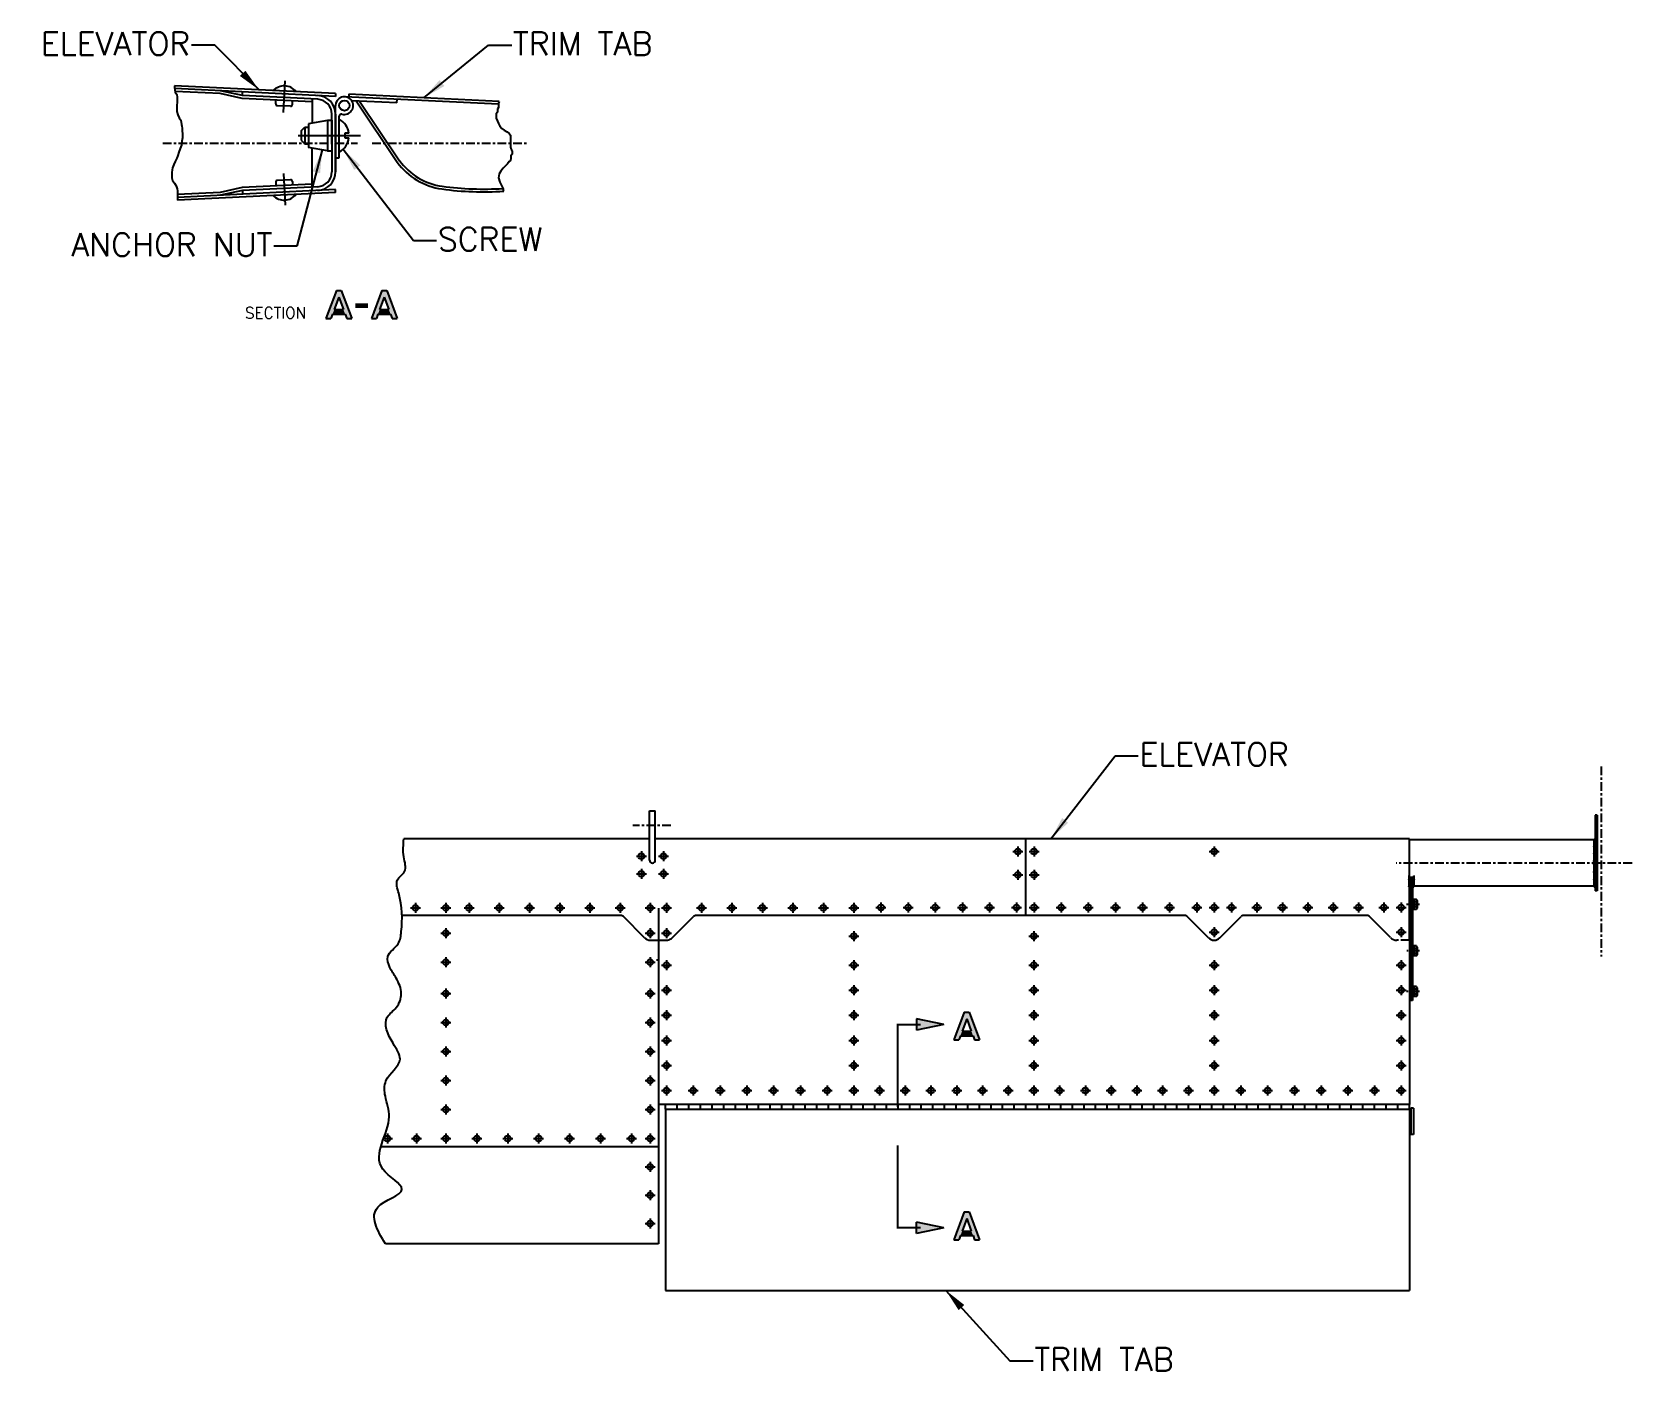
# Model space of a CAD drawing. Extents: x 0 to 139, y 0 to 59.
# Drawn here: x 69.7 to 138.5, y 1.8 to 59.4 of the extents above; entities that cross this region are included whole.
import ezdxf

# ---------------------------------------------------------------- set-up
doc = ezdxf.new("R2010")
doc.units = 0
doc.header["$LTSCALE"] = 0.3
doc.header["$MEASUREMENT"] = 0
doc.linetypes.add('CENTER', pattern=[2, 1.25, -0.25, 0.25, -0.25])
doc.layers.get('0').update_dxf_attribs({"linetype": 'CONTINUOUS'})
for name, color, linetype in [('1', 1, 'CONTINUOUS'), ('2', 6, 'CONTINUOUS'), ('NOTES', 2, 'CONTINUOUS')]:
    doc.layers.add(name, color=color, linetype=linetype)
doc.styles.add('ROMANS', font='ROMANS.shx')
doc.dimstyles.new('FRACTION', dxfattribs={"dimtxt": 0.125, "dimasz": 0.15, "dimexe": 0.12, "dimexo": 0.12, "dimgap": 0.05, "dimtad": 0, "dimtih": 1, "dimtoh": 1, "dimdec": 4, "dimzin": 4, "dimdsep": 46, "dimlunit": 5, "dimtxsty": 'ROMANS', "dimcen": 0.09, "dimclrd": 6, "dimclre": 6, "dimclrt": 256, "dimadec": 0, "dimazin": 0, "dimtfac": 0.72, "dimtdec": 4, "dimtofl": 0, "dimtmove": 0, "dimatfit": 3, "dimfxl": 1, "dimfrac": 2, "dimtolj": 1, "dimtzin": 4, "dimarcsym": 0})

msp = doc.modelspace()

# ---------------------------------------------------------------- texts
at = {"layer": '2', "color": 2, "style": 'ROMANS'}
msp.add_text('SECTION', height=0.48, dxfattribs=at).set_placement((78.864, 47.07))
at = {"layer": 'NOTES', "char_height": 1, "style": 'ROMANS'}
for s, insert, attachment_point in [('ELEVATOR', (76.512, 58.887), 6), ('TRIM TAB', (90.395, 58.887), 4), ('SCREW', (87.163, 50.476), 4), ('ANCHOR NUT', (80.054, 50.239), 6), ('ELEVATOR', (117.351, 28.32), 4), ('TRIM TAB', (112.829, 2.298), 4)]:
    msp.add_mtext(s, dxfattribs=dict(at, insert=insert, attachment_point=attachment_point))

# ---------------------------------------------------------------- linework, layer by layer
at = {"color": 3}
for p, q in [((81.284, 55.133), (81.444, 55.293)), ((81.284, 55.133), (81.284, 54.733)), ((81.444, 55.293), (81.604, 55.293)), ((81.444, 55.293), (81.444, 54.573)), ((82.416, 55.586), (81.604, 55.441)), ((81.604, 55.441), (81.604, 54.425)), ((82.416, 55.592), (82.604, 55.592)), ((82.416, 55.592), (82.416, 54.933)), ((82.604, 55.592), (82.604, 54.28)), ((81.284, 54.733), (81.444, 54.573)), ((81.444, 54.573), (81.604, 54.573)), ((82.416, 54.28), (81.604, 54.425)), ((82.416, 54.933), (82.416, 54.28)), ((82.416, 54.28), (82.604, 54.28))]:
    msp.add_line(p, q, dxfattribs=at)
at = {"color": 40}
msp.add_line((81.153, 54.933), (83.831, 54.933), dxfattribs=at)
at = {"color": 2}
for p, q in [((82.797, 48.268), (82.351, 47.068)), ((82.797, 48.268), (83.01, 48.268)), ((83.01, 48.268), (83.457, 47.068)), ((84.753, 48.268), (84.307, 47.068)), ((84.753, 48.268), (84.966, 48.268)), ((84.966, 48.268), (85.413, 47.068)), ((82.904, 47.981), (82.705, 47.448)), ((82.904, 47.981), (83.102, 47.448)), ((84.86, 47.981), (84.661, 47.448)), ((84.86, 47.981), (85.058, 47.448)), ((82.351, 47.068), (82.564, 47.068)), ((82.631, 47.248), (82.564, 47.068)), ((82.631, 47.248), (83.176, 47.248)), ((82.705, 47.448), (83.102, 47.448)), ((83.176, 47.248), (83.243, 47.068)), ((83.243, 47.068), (83.457, 47.068)), ((84.307, 47.068), (84.52, 47.068)), ((84.587, 47.248), (84.52, 47.068)), ((84.587, 47.248), (85.132, 47.248)), ((84.661, 47.448), (85.058, 47.448)), ((85.132, 47.248), (85.199, 47.068)), ((85.199, 47.068), (85.413, 47.068)), ((109.812, 17.237), (109.366, 16.037)), ((109.812, 17.237), (110.026, 17.237)), ((110.026, 17.237), (110.472, 16.037)), ((109.919, 16.95), (109.721, 16.417)), ((109.919, 16.95), (110.118, 16.417)), ((109.366, 16.037), (109.579, 16.037)), ((109.646, 16.217), (109.579, 16.037)), ((109.646, 16.217), (110.192, 16.217)), ((109.721, 16.417), (110.118, 16.417)), ((110.192, 16.217), (110.259, 16.037)), ((110.259, 16.037), (110.472, 16.037)), ((109.812, 8.639), (109.366, 7.439)), ((109.919, 8.352), (109.721, 7.819)), ((109.812, 8.639), (110.026, 8.639)), ((109.919, 8.352), (110.118, 7.819)), ((110.026, 8.639), (110.472, 7.439)), ((109.646, 7.619), (109.579, 7.439)), ((109.646, 7.619), (110.192, 7.619)), ((109.721, 7.819), (110.118, 7.819)), ((110.192, 7.619), (110.259, 7.439)), ((109.366, 7.439), (109.579, 7.439)), ((110.259, 7.439), (110.472, 7.439))]:
    msp.add_line(p, q, dxfattribs=at)
at = {"color": 2, "const_width": 0.2}
msp.add_lwpolyline([(83.621, 47.612), (84.153, 47.612)], dxfattribs=at)
at = {"color": 2}
for points in [[(82.351, 47.068), (82.797, 48.268), (82.564, 47.068), (83.01, 48.268)], [(82.904, 47.981), (83.243, 47.068), (83.01, 48.268), (83.457, 47.068)], [(84.307, 47.068), (84.753, 48.268), (84.52, 47.068), (84.966, 48.268)], [(84.86, 47.981), (85.199, 47.068), (84.966, 48.268), (85.413, 47.068)], [(82.631, 47.248), (83.176, 47.248), (82.705, 47.448), (83.102, 47.448)], [(84.587, 47.248), (85.132, 47.248), (84.661, 47.448), (85.058, 47.448)], [(109.366, 16.037), (109.812, 17.237), (109.579, 16.037), (110.026, 17.237)], [(109.919, 16.95), (110.259, 16.037), (110.026, 17.237), (110.472, 16.037)], [(109.646, 16.217), (110.192, 16.217), (109.721, 16.417), (110.118, 16.417)], [(109.366, 7.439), (109.812, 8.639), (109.579, 7.439), (110.026, 8.639)], [(109.919, 8.352), (110.259, 7.439), (110.026, 8.639), (110.472, 7.439)], [(109.646, 7.619), (110.192, 7.619), (109.721, 7.819), (110.118, 7.819)]]:
    msp.add_solid(points, dxfattribs=at)
at = {"layer": '1', "color": 40}
for p, q in [((80.529, 55.92), (80.595, 57.281)), ((80.529, 53.306), (80.595, 51.945)), ((95.92, 24.149), (95.92, 23.719)), ((96.872, 24.149), (96.872, 23.719)), ((111.901, 24.136), (112.331, 24.136)), ((112.116, 24.351), (112.116, 23.921)), ((112.601, 24.136), (113.031, 24.136)), ((112.816, 24.351), (112.816, 23.921)), ((120.351, 24.136), (120.781, 24.136)), ((120.566, 24.351), (120.566, 23.921)), ((95.705, 23.934), (96.135, 23.934)), ((96.657, 23.934), (97.087, 23.934)), ((95.705, 23.176), (96.135, 23.176)), ((95.92, 23.391), (95.92, 22.961)), ((96.657, 23.176), (97.087, 23.176)), ((96.872, 23.391), (96.872, 22.961)), ((111.901, 23.136), (112.331, 23.136)), ((112.116, 23.351), (112.116, 22.921)), ((112.601, 23.136), (113.031, 23.136)), ((112.816, 23.351), (112.816, 22.921)), ((85.991, 21.714), (86.421, 21.714)), ((86.206, 21.929), (86.206, 21.499)), ((87.291, 21.714), (87.721, 21.714)), ((87.506, 21.929), (87.506, 21.499)), ((88.291, 21.714), (88.721, 21.714)), ((88.506, 21.929), (88.506, 21.499)), ((89.591, 21.714), (90.021, 21.714)), ((89.806, 21.929), (89.806, 21.499)), ((90.891, 21.714), (91.321, 21.714)), ((91.106, 21.929), (91.106, 21.499)), ((92.191, 21.714), (92.621, 21.714)), ((92.406, 21.929), (92.406, 21.499)), ((93.491, 21.714), (93.921, 21.714)), ((93.706, 21.929), (93.706, 21.499)), ((94.791, 21.714), (95.221, 21.714)), ((95.006, 21.929), (95.006, 21.499)), ((96.089, 21.714), (96.519, 21.714)), ((96.304, 21.929), (96.304, 21.499)), ((96.789, 21.714), (97.219, 21.714)), ((97.004, 21.929), (97.004, 21.499)), ((98.289, 21.714), (98.719, 21.714)), ((98.504, 21.929), (98.504, 21.499)), ((99.601, 21.714), (100.031, 21.714)), ((99.816, 21.929), (99.816, 21.499)), ((100.913, 21.714), (101.343, 21.714)), ((101.128, 21.929), (101.128, 21.499)), ((102.225, 21.714), (102.655, 21.714)), ((102.44, 21.929), (102.44, 21.499)), ((103.537, 21.714), (103.967, 21.714)), ((103.752, 21.929), (103.752, 21.499)), ((104.851, 21.714), (105.281, 21.714)), ((105.066, 21.929), (105.066, 21.499)), ((106.016, 21.736), (106.446, 21.736)), ((106.231, 21.951), (106.231, 21.521)), ((107.183, 21.736), (107.613, 21.736)), ((107.398, 21.951), (107.398, 21.521)), ((108.35, 21.736), (108.78, 21.736)), ((108.565, 21.951), (108.565, 21.521)), ((109.517, 21.736), (109.947, 21.736)), ((109.732, 21.951), (109.732, 21.521)), ((110.684, 21.736), (111.114, 21.736)), ((110.899, 21.951), (110.899, 21.521)), ((111.851, 21.736), (112.281, 21.736)), ((112.066, 21.951), (112.066, 21.521)), ((112.601, 21.736), (113.031, 21.736)), ((112.816, 21.951), (112.816, 21.521)), ((113.768, 21.736), (114.198, 21.736)), ((113.983, 21.951), (113.983, 21.521)), ((114.935, 21.736), (115.365, 21.736)), ((115.15, 21.951), (115.15, 21.521)), ((116.102, 21.736), (116.532, 21.736)), ((116.317, 21.951), (116.317, 21.521)), ((117.269, 21.736), (117.699, 21.736)), ((117.484, 21.951), (117.484, 21.521)), ((118.436, 21.736), (118.866, 21.736)), ((118.651, 21.951), (118.651, 21.521)), ((119.601, 21.736), (120.031, 21.736)), ((119.816, 21.951), (119.816, 21.521)), ((120.351, 21.736), (120.781, 21.736)), ((120.566, 21.951), (120.566, 21.521)), ((121.101, 21.736), (121.531, 21.736)), ((121.316, 21.951), (121.316, 21.521)), ((122.193, 21.736), (122.623, 21.736)), ((122.408, 21.951), (122.408, 21.521)), ((123.285, 21.736), (123.715, 21.736)), ((123.5, 21.951), (123.5, 21.521)), ((124.377, 21.736), (124.807, 21.736)), ((124.592, 21.951), (124.592, 21.521)), ((125.469, 21.736), (125.899, 21.736)), ((125.684, 21.951), (125.684, 21.521)), ((126.561, 21.736), (126.991, 21.736)), ((126.776, 21.951), (126.776, 21.521)), ((127.651, 21.736), (128.081, 21.736)), ((127.866, 21.951), (127.866, 21.521)), ((128.401, 21.736), (128.831, 21.736)), ((128.616, 21.951), (128.616, 21.521)), ((87.506, 20.845), (87.506, 20.415)), ((96.304, 20.845), (96.304, 20.415)), ((97.004, 20.841), (97.004, 20.411)), ((105.066, 20.721), (105.066, 20.291)), ((112.806, 20.721), (112.806, 20.291)), ((120.351, 20.676), (120.781, 20.676)), ((120.566, 20.891), (120.566, 20.461)), ((128.401, 20.676), (128.831, 20.676)), ((128.616, 20.891), (128.616, 20.461)), ((87.291, 20.63), (87.721, 20.63)), ((96.089, 20.63), (96.519, 20.63)), ((96.789, 20.626), (97.219, 20.626)), ((104.851, 20.506), (105.281, 20.506)), ((112.591, 20.506), (113.021, 20.506)), ((87.291, 19.379), (87.721, 19.379)), ((87.506, 19.594), (87.506, 19.164)), ((96.089, 19.379), (96.519, 19.379)), ((96.304, 19.594), (96.304, 19.164)), ((97.004, 19.471), (97.004, 19.041)), ((105.066, 19.471), (105.066, 19.041)), ((112.806, 19.471), (112.806, 19.041)), ((120.566, 19.471), (120.566, 19.041)), ((128.616, 19.471), (128.616, 19.041)), ((96.789, 19.256), (97.219, 19.256)), ((104.851, 19.256), (105.281, 19.256)), ((112.591, 19.256), (113.021, 19.256)), ((120.351, 19.256), (120.781, 19.256)), ((128.401, 19.256), (128.831, 19.256)), ((87.291, 18.035), (87.721, 18.035)), ((87.506, 18.25), (87.506, 17.82)), ((96.089, 18.035), (96.519, 18.035)), ((96.304, 18.25), (96.304, 17.82)), ((96.789, 18.176), (97.219, 18.176)), ((97.004, 18.391), (97.004, 17.961)), ((104.851, 18.176), (105.281, 18.176)), ((105.066, 18.391), (105.066, 17.961)), ((112.591, 18.176), (113.021, 18.176)), ((112.806, 18.391), (112.806, 17.961)), ((120.351, 18.176), (120.781, 18.176)), ((120.566, 18.391), (120.566, 17.961)), ((128.401, 18.176), (128.831, 18.176)), ((128.616, 18.391), (128.616, 17.961)), ((97.004, 17.311), (97.004, 16.881)), ((105.066, 17.311), (105.066, 16.881)), ((112.806, 17.311), (112.806, 16.881)), ((120.566, 17.311), (120.566, 16.881)), ((128.616, 17.311), (128.616, 16.881)), ((87.291, 16.787), (87.721, 16.787)), ((87.506, 17.002), (87.506, 16.572)), ((96.089, 16.787), (96.519, 16.787)), ((96.304, 17.002), (96.304, 16.572)), ((96.789, 17.096), (97.219, 17.096)), ((104.851, 17.096), (105.281, 17.096)), ((112.591, 17.096), (113.021, 17.096)), ((120.351, 17.096), (120.781, 17.096)), ((128.401, 17.096), (128.831, 17.096)), ((96.789, 16.016), (97.219, 16.016)), ((97.004, 16.231), (97.004, 15.801)), ((104.851, 16.016), (105.281, 16.016)), ((105.066, 16.231), (105.066, 15.801)), ((112.591, 16.016), (113.021, 16.016)), ((112.806, 16.231), (112.806, 15.801)), ((120.351, 16.016), (120.781, 16.016)), ((120.566, 16.231), (120.566, 15.801)), ((128.401, 16.016), (128.831, 16.016)), ((128.616, 16.231), (128.616, 15.801)), ((87.291, 15.538), (87.721, 15.538)), ((87.506, 15.753), (87.506, 15.323)), ((96.089, 15.538), (96.519, 15.538)), ((96.304, 15.753), (96.304, 15.323)), ((97.004, 15.151), (97.004, 14.721)), ((105.066, 15.151), (105.066, 14.721)), ((112.806, 15.151), (112.806, 14.721)), ((120.566, 15.151), (120.566, 14.721)), ((128.616, 15.151), (128.616, 14.721)), ((87.506, 14.505), (87.506, 14.075)), ((96.304, 14.505), (96.304, 14.075)), ((96.789, 14.936), (97.219, 14.936)), ((104.851, 14.936), (105.281, 14.936)), ((112.591, 14.936), (113.021, 14.936)), ((120.351, 14.936), (120.781, 14.936)), ((128.401, 14.936), (128.831, 14.936)), ((87.291, 14.29), (87.721, 14.29)), ((96.089, 14.29), (96.519, 14.29)), ((96.789, 13.856), (97.219, 13.856)), ((97.004, 14.071), (97.004, 13.641)), ((97.939, 13.856), (98.369, 13.856)), ((98.154, 14.071), (98.154, 13.641)), ((99.091, 13.856), (99.521, 13.856)), ((99.306, 14.071), (99.306, 13.641)), ((100.243, 13.856), (100.673, 13.856)), ((100.458, 14.071), (100.458, 13.641)), ((101.395, 13.856), (101.825, 13.856)), ((101.61, 14.071), (101.61, 13.641)), ((102.547, 13.856), (102.977, 13.856)), ((102.762, 14.071), (102.762, 13.641)), ((103.699, 13.856), (104.129, 13.856)), ((103.914, 14.071), (103.914, 13.641)), ((104.851, 13.856), (105.281, 13.856)), ((105.066, 14.071), (105.066, 13.641)), ((105.955, 13.856), (106.385, 13.856)), ((106.17, 14.071), (106.17, 13.641)), ((107.061, 13.856), (107.491, 13.856)), ((107.276, 14.071), (107.276, 13.641)), ((108.167, 13.856), (108.597, 13.856)), ((108.382, 14.071), (108.382, 13.641)), ((109.273, 13.856), (109.703, 13.856)), ((109.488, 14.071), (109.488, 13.641)), ((110.379, 13.856), (110.809, 13.856)), ((110.594, 14.071), (110.594, 13.641)), ((111.485, 13.856), (111.915, 13.856)), ((111.7, 14.071), (111.7, 13.641)), ((112.591, 13.856), (113.021, 13.856)), ((112.806, 14.071), (112.806, 13.641)), ((113.701, 13.856), (114.131, 13.856)), ((113.916, 14.071), (113.916, 13.641)), ((114.809, 13.856), (115.239, 13.856)), ((115.024, 14.071), (115.024, 13.641)), ((115.917, 13.856), (116.347, 13.856)), ((116.132, 14.071), (116.132, 13.641)), ((117.025, 13.856), (117.455, 13.856)), ((117.24, 14.071), (117.24, 13.641)), ((118.133, 13.856), (118.563, 13.856)), ((118.348, 14.071), (118.348, 13.641)), ((119.241, 13.856), (119.671, 13.856)), ((119.456, 14.071), (119.456, 13.641)), ((120.351, 13.856), (120.781, 13.856)), ((120.566, 14.071), (120.566, 13.641)), ((121.501, 13.856), (121.931, 13.856)), ((121.716, 14.071), (121.716, 13.641)), ((122.651, 13.856), (123.081, 13.856)), ((122.866, 14.071), (122.866, 13.641)), ((123.801, 13.856), (124.231, 13.856)), ((124.016, 14.071), (124.016, 13.641)), ((124.951, 13.856), (125.381, 13.856)), ((125.166, 14.071), (125.166, 13.641)), ((126.101, 13.856), (126.531, 13.856)), ((126.316, 14.071), (126.316, 13.641)), ((127.251, 13.856), (127.681, 13.856)), ((127.466, 14.071), (127.466, 13.641)), ((128.401, 13.856), (128.831, 13.856)), ((128.616, 14.071), (128.616, 13.641)), ((87.506, 13.256), (87.506, 12.826)), ((96.304, 13.256), (96.304, 12.826)), ((87.291, 13.041), (87.721, 13.041)), ((96.089, 13.041), (96.519, 13.041)), ((84.777, 11.793), (85.207, 11.793)), ((84.992, 12.008), (84.992, 11.578)), ((86.034, 11.793), (86.464, 11.793)), ((86.249, 12.008), (86.249, 11.578)), ((87.291, 11.793), (87.721, 11.793)), ((87.506, 12.008), (87.506, 11.578)), ((88.624, 11.793), (89.054, 11.793)), ((88.839, 12.008), (88.839, 11.578)), ((89.955, 11.793), (90.385, 11.793)), ((90.17, 12.008), (90.17, 11.578)), ((91.286, 11.793), (91.716, 11.793)), ((91.501, 12.008), (91.501, 11.578)), ((92.617, 11.793), (93.047, 11.793)), ((92.832, 12.008), (92.832, 11.578)), ((93.948, 11.793), (94.378, 11.793)), ((94.163, 12.008), (94.163, 11.578)), ((95.279, 11.793), (95.709, 11.793)), ((95.494, 12.008), (95.494, 11.578)), ((96.089, 11.793), (96.519, 11.793)), ((96.304, 12.008), (96.304, 11.578)), ((96.089, 10.575), (96.519, 10.575)), ((96.304, 10.79), (96.304, 10.36)), ((96.089, 9.356), (96.519, 9.356)), ((96.304, 9.571), (96.304, 9.141)), ((96.304, 8.354), (96.304, 7.924)), ((96.089, 8.139), (96.519, 8.139))]:
    msp.add_line(p, q, dxfattribs=at)
at = {"layer": '1', "color": 3}
for p, q in [((82.764, 56.737), (75.839, 57.076)), ((82.764, 56.617), (75.846, 56.956)), ((77.796, 56.74), (75.863, 56.835)), ((78.748, 56.533), (77.796, 56.74)), ((78.764, 56.653), (77.812, 56.86)), ((81.764, 56.386), (78.748, 56.533)), ((81.995, 56.495), (78.764, 56.653)), ((80.187, 56.303), (80.195, 56.463)), ((89.779, 56.283), (83.163, 56.606)), ((83.339, 56.718), (83.333, 56.598)), ((89.797, 56.402), (83.339, 56.718)), ((85.4, 56.337), (85.408, 56.496)), ((80.822, 56.192), (80.263, 56.219)), ((80.906, 56.268), (80.914, 56.427)), ((85.4, 56.337), (83.459, 56.432)), ((83.645, 56.422), (85.415, 53.785)), ((83.794, 56.415), (85.514, 53.852)), ((83.336, 55.036), (83.159, 55.036)), ((83.159, 55.036), (83.159, 54.831)), ((83.159, 54.831), (83.336, 54.831)), ((82.764, 53.972), (82.924, 53.972)), ((80.822, 53.034), (80.263, 53.007)), ((82.764, 52.609), (75.963, 52.276)), ((82.764, 52.489), (75.963, 52.156)), ((77.796, 52.486), (75.963, 52.396)), ((78.748, 52.693), (77.796, 52.486)), ((78.764, 52.573), (77.812, 52.367)), ((81.764, 52.84), (78.748, 52.693)), ((81.995, 52.731), (78.764, 52.573)), ((80.187, 52.923), (80.195, 52.763)), ((80.906, 52.958), (80.914, 52.799)), ((96.269, 23.763), (96.269, 25.896)), ((96.269, 25.896), (96.519, 25.896)), ((96.519, 23.767), (96.519, 25.896)), ((96.269, 24.686), (85.702, 24.686)), ((112.466, 24.686), (96.519, 24.686)), ((128.966, 24.686), (112.466, 24.686)), ((112.466, 21.386), (112.466, 24.686)), ((128.966, 20.326), (128.966, 24.686)), ((128.966, 22.366), (128.966, 13.266)), ((128.966, 22.366), (129.006, 22.366)), ((95.033, 21.386), (85.622, 21.386)), ((96.654, 21.706), (96.654, 7.266)), ((96.057, 20.428), (95.146, 21.339)), ((97.252, 20.428), (98.162, 21.339)), ((120.319, 20.428), (119.408, 21.339)), ((120.814, 20.428), (121.724, 21.339)), ((128.155, 20.437), (127.253, 21.339)), ((96.304, 20.326), (97.063, 20.331)), ((128.966, 13.266), (96.726, 13.266)), ((96.966, 13.066), (96.966, 13.266)), ((97.466, 13.066), (97.466, 13.266)), ((97.966, 13.066), (97.966, 13.266)), ((98.466, 13.066), (98.466, 13.266)), ((98.966, 13.066), (98.966, 13.266)), ((99.466, 13.066), (99.466, 13.266)), ((99.966, 13.066), (99.966, 13.266)), ((100.466, 13.066), (100.466, 13.266)), ((100.966, 13.066), (100.966, 13.266)), ((101.466, 13.066), (101.466, 13.266)), ((101.966, 13.066), (101.966, 13.266)), ((102.466, 13.066), (102.466, 13.266)), ((102.966, 13.066), (102.966, 13.266)), ((103.466, 13.066), (103.466, 13.266)), ((103.966, 13.066), (103.966, 13.266)), ((104.466, 13.066), (104.466, 13.266)), ((104.966, 13.066), (104.966, 13.266)), ((105.466, 13.066), (105.466, 13.266)), ((105.966, 13.066), (105.966, 13.266)), ((106.466, 13.066), (106.466, 13.266)), ((106.966, 13.066), (106.966, 13.266)), ((107.466, 13.066), (107.466, 13.266)), ((107.966, 13.066), (107.966, 13.266)), ((108.466, 13.066), (108.466, 13.266)), ((108.966, 13.066), (108.966, 13.266)), ((109.466, 13.066), (109.466, 13.266)), ((109.966, 13.066), (109.966, 13.266)), ((110.466, 13.066), (110.466, 13.266)), ((110.966, 13.066), (110.966, 13.266)), ((111.466, 13.066), (111.466, 13.266)), ((111.966, 13.066), (111.966, 13.266)), ((112.466, 13.066), (112.466, 13.266)), ((112.966, 13.066), (112.966, 13.266)), ((113.466, 13.066), (113.466, 13.266)), ((113.966, 13.066), (113.966, 13.266)), ((114.466, 13.066), (114.466, 13.266)), ((114.966, 13.066), (114.966, 13.266)), ((115.466, 13.066), (115.466, 13.266)), ((115.966, 13.066), (115.966, 13.266)), ((116.466, 13.066), (116.466, 13.266)), ((116.966, 13.066), (116.966, 13.266)), ((117.466, 13.066), (117.466, 13.266)), ((117.966, 13.066), (117.966, 13.266)), ((118.466, 13.066), (118.466, 13.266)), ((118.966, 13.066), (118.966, 13.266)), ((119.466, 13.066), (119.466, 13.266)), ((119.966, 13.066), (119.966, 13.266)), ((120.466, 13.066), (120.466, 13.266)), ((120.966, 13.066), (120.966, 13.266)), ((121.466, 13.066), (121.466, 13.266)), ((121.966, 13.066), (121.966, 13.266)), ((122.466, 13.066), (122.466, 13.266)), ((122.966, 13.066), (122.966, 13.266)), ((123.466, 13.066), (123.466, 13.266)), ((123.966, 13.066), (123.966, 13.266)), ((124.466, 13.066), (124.466, 13.266)), ((124.966, 13.066), (124.966, 13.266)), ((125.466, 13.066), (125.466, 13.266)), ((125.966, 13.066), (125.966, 13.266)), ((126.466, 13.066), (126.466, 13.266)), ((126.966, 13.066), (126.966, 13.266)), ((127.466, 13.066), (127.466, 13.266)), ((127.966, 13.066), (127.966, 13.266)), ((128.466, 13.066), (128.466, 13.266)), ((128.966, 13.066), (128.966, 13.266)), ((96.964, 13.066), (96.964, 5.266)), ((96.964, 13.066), (128.966, 13.066)), ((128.966, 13.066), (128.966, 5.266)), ((96.964, 5.266), (128.966, 5.266))]:
    msp.add_line(p, q, dxfattribs=at)
at = {"layer": '1', "color": 3, "linetype": 'Continuous'}
for p, q in [((78.764, 56.653), (78.764, 56.813)), ((81.764, 56.506), (81.764, 55.47)), ((82.764, 56.737), (82.764, 56.617)), ((82.604, 54.613), (82.604, 55.855)), ((82.764, 54.637), (82.764, 56.222)), ((82.764, 55.855), (82.764, 54.613)), ((82.924, 53.972), (82.924, 55.77)), ((81.764, 52.72), (81.764, 54.396)), ((82.604, 54.613), (82.604, 53.371)), ((82.764, 53.371), (82.764, 54.613)), ((82.764, 54.589), (82.764, 53.371)), ((78.764, 52.573), (78.764, 52.413)), ((82.764, 52.489), (82.764, 52.609)), ((136.966, 25.706), (136.966, 22.456)), ((137.046, 25.706), (136.966, 25.706)), ((137.046, 25.706), (137.046, 22.456)), ((136.966, 24.646), (128.966, 24.646)), ((129.016, 23.026), (129.016, 17.736)), ((129.096, 23.026), (129.016, 23.026)), ((129.096, 23.026), (129.096, 17.736)), ((136.966, 22.646), (129.096, 22.646)), ((129.156, 22.082), (129.096, 22.082)), ((129.156, 22.082), (129.156, 21.648)), ((129.172, 22.033), (129.156, 22.033)), ((129.172, 22.082), (129.172, 21.648)), ((129.271, 22.082), (129.172, 22.082)), ((137.046, 22.456), (136.966, 22.456)), ((112.466, 21.386), (98.276, 21.386)), ((119.295, 21.386), (112.466, 21.386)), ((127.14, 21.386), (121.838, 21.386)), ((129.156, 21.648), (129.096, 21.648)), ((129.172, 21.697), (129.156, 21.697)), ((129.271, 21.974), (129.172, 21.974)), ((129.271, 21.756), (129.172, 21.756)), ((129.271, 21.648), (129.172, 21.648)), ((129.297, 22.027), (129.297, 21.702)), ((129.156, 20.082), (129.096, 20.082)), ((129.156, 20.082), (129.156, 19.648)), ((129.172, 20.033), (129.156, 20.033)), ((129.271, 20.082), (129.172, 20.082)), ((129.172, 20.082), (129.172, 19.648)), ((129.271, 19.974), (129.172, 19.974)), ((129.297, 20.027), (129.297, 19.702)), ((129.156, 19.648), (129.096, 19.648)), ((129.172, 19.697), (129.156, 19.697)), ((129.271, 19.756), (129.172, 19.756)), ((129.271, 19.648), (129.172, 19.648)), ((129.156, 18.332), (129.096, 18.332)), ((129.156, 18.332), (129.156, 17.898)), ((129.172, 18.283), (129.156, 18.283)), ((129.172, 17.947), (129.156, 17.947)), ((129.271, 18.332), (129.172, 18.332)), ((129.172, 18.332), (129.172, 17.898)), ((129.271, 18.224), (129.172, 18.224)), ((129.271, 18.006), (129.172, 18.006)), ((129.297, 18.277), (129.297, 17.952)), ((129.096, 17.736), (129.016, 17.736)), ((129.156, 17.898), (129.096, 17.898)), ((129.271, 17.898), (129.172, 17.898)), ((96.654, 11.436), (84.709, 11.436)), ((96.654, 7.266), (84.905, 7.266))]:
    msp.add_line(p, q, dxfattribs=at)
at = {"layer": '1', "color": 40, "linetype": 'CENTER'}
for p, q in [((75.328, 54.613), (83.701, 54.613)), ((84.335, 54.613), (91.012, 54.613)), ((137.216, 27.8), (137.216, 19.632)), ((97.188, 25.266), (95.552, 25.266)), ((138.544, 23.646), (128.39, 23.646)), ((129.395, 21.866), (128.846, 21.866)), ((129.395, 19.866), (128.857, 19.866)), ((129.395, 18.116), (128.841, 18.116))]:
    msp.add_line(p, q, dxfattribs=at)
at = {"layer": '1'}
for p, q in [((129.006, 22.366), (129.006, 17.746)), ((96.574, 19.486), (96.614, 19.486)), ((128.966, 17.746), (129.006, 17.746)), ((128.966, 13.266), (96.654, 13.266)), ((128.966, 13.266), (96.726, 13.266)), ((128.966, 13.266), (96.726, 13.266)), ((129.026, 13.096), (129.026, 11.976)), ((129.146, 13.096), (129.026, 13.096)), ((129.146, 13.096), (129.146, 11.976)), ((129.146, 11.976), (129.026, 11.976))]:
    msp.add_line(p, q, dxfattribs=at)
at = {"layer": '1', "color": 3, "linetype": 'CENTER'}
msp.add_line((128.966, 20.326), (128.424, 20.326), dxfattribs=at)
at = {"layer": '1', "color": 3}
for points in [[(75.839, 57.076), (75.839, 57.004), (75.854, 56.896), (75.868, 56.803), (75.931, 56.695), (75.947, 56.587), (75.947, 56.371), (75.931, 56.231), (75.931, 55.97), (75.976, 55.83), (76.039, 55.69), (76.1, 55.598), (76.131, 55.413), (76.147, 55.337), (76.163, 55.258), (76.163, 55.15), (76.179, 54.997), (76.179, 54.841), (76.147, 54.688), (76.131, 54.517), (76.071, 54.38), (76.023, 54.224), (75.976, 54.071), (75.931, 53.963), (75.868, 53.823), (75.807, 53.683), (75.746, 53.546), (75.73, 53.454), (75.714, 53.346), (75.714, 53.113), (75.746, 53.005), (75.839, 52.881), (75.899, 52.773), (75.947, 52.649), (75.963, 52.557), (75.963, 52.156)], [(89.797, 56.402), (89.779, 56.328), (89.779, 56.134), (89.729, 56.064), (89.729, 55.94), (89.68, 55.87), (89.68, 55.676), (89.729, 55.557), (89.779, 55.458), (89.828, 55.338), (89.923, 55.243), (90.018, 55.169), (90.142, 55.099), (90.237, 55.025), (90.286, 54.95), (90.286, 54.447), (90.311, 54.373), (90.336, 54.323), (90.356, 54.278), (90.356, 54.129), (90.311, 54.059), (90.311, 53.96), (90.286, 53.865), (90.237, 53.816), (90.167, 53.721), (90.117, 53.671), (90.043, 53.601), (89.973, 53.527), (89.874, 53.407), (89.803, 53.288), (89.779, 53.119), (89.828, 52.925), (89.923, 52.756), (89.973, 52.636), (89.973, 52.587), (89.997, 52.538)]]:
    msp.add_lwpolyline(points, dxfattribs=at)
msp.add_circle((83.142, 56.222), 0.22, dxfattribs=at)
at = {"layer": '1', "color": 6}
for centre in [(112.116, 24.136), (112.816, 24.136), (120.566, 24.136), (95.92, 23.934), (96.872, 23.934), (95.92, 23.176), (96.872, 23.176), (112.116, 23.136), (112.816, 23.136), (86.206, 21.714), (87.506, 21.714), (88.506, 21.714), (89.806, 21.714), (91.106, 21.714), (92.406, 21.714), (93.706, 21.714), (95.006, 21.714), (96.304, 21.714), (97.004, 21.714), (98.504, 21.714), (99.816, 21.714), (101.128, 21.714), (102.44, 21.714), (103.752, 21.714), (105.066, 21.714), (106.231, 21.736), (107.398, 21.736), (108.565, 21.736), (109.732, 21.736), (110.899, 21.736), (112.066, 21.736), (112.816, 21.736), (113.983, 21.736), (115.15, 21.736), (116.317, 21.736), (117.484, 21.736), (118.651, 21.736), (119.816, 21.736), (120.566, 21.736), (121.316, 21.736), (122.408, 21.736), (123.5, 21.736), (124.592, 21.736), (125.684, 21.736), (126.776, 21.736), (127.866, 21.736), (128.616, 21.736), (87.506, 20.63), (96.304, 20.63), (97.004, 20.626), (120.566, 20.676), (128.616, 20.676), (105.066, 20.506), (112.806, 20.506), (87.506, 19.379), (96.304, 19.379), (97.004, 19.256), (105.066, 19.256), (112.806, 19.256), (120.566, 19.256), (128.616, 19.256), (87.506, 18.035), (96.304, 18.035), (97.004, 18.176), (105.066, 18.176), (112.806, 18.176), (120.566, 18.176), (128.616, 18.176), (97.004, 17.096), (105.066, 17.096), (112.806, 17.096), (120.566, 17.096), (128.616, 17.096), (87.506, 16.787), (96.304, 16.787), (97.004, 16.016), (105.066, 16.016), (112.806, 16.016), (120.566, 16.016), (128.616, 16.016), (87.506, 15.538), (96.304, 15.538), (97.004, 14.936), (105.066, 14.936), (112.806, 14.936), (120.566, 14.936), (128.616, 14.936), (87.506, 14.29), (96.304, 14.29), (97.004, 13.856), (98.154, 13.856), (99.306, 13.856), (100.458, 13.856), (101.61, 13.856), (102.762, 13.856), (103.914, 13.856), (105.066, 13.856), (106.17, 13.856), (107.276, 13.856), (108.382, 13.856), (109.488, 13.856), (110.594, 13.856), (111.7, 13.856), (112.806, 13.856), (113.916, 13.856), (115.024, 13.856), (116.132, 13.856), (117.24, 13.856), (118.348, 13.856), (119.456, 13.856), (120.566, 13.856), (121.716, 13.856), (122.866, 13.856), (124.016, 13.856), (125.166, 13.856), (126.316, 13.856), (127.466, 13.856), (128.616, 13.856), (87.506, 13.041), (96.304, 13.041), (84.992, 11.793), (86.249, 11.793), (87.506, 11.793), (88.839, 11.793), (90.17, 11.793), (91.501, 11.793), (92.832, 11.793), (94.163, 11.793), (95.494, 11.793), (96.304, 11.793), (96.304, 10.575), (96.304, 9.356), (96.304, 8.139)]:
    msp.add_circle(centre, 0.125, dxfattribs=at)
at = {"layer": '1', "color": 3}
for centre, radius, start, end in [((80.552, 56.393), 0.674, 39.31087, 135.08773), ((81.964, 55.855), 0.64, 0, 87.1993), ((81.964, 55.855), 0.8, 0, 87.1993), ((83.142, 56.222), 0.38, 254.13406, 180.17767), ((80.267, 56.299), 0.08, 177.1993, 267.1993), ((80.826, 56.272), 0.08, 267.1993, 357.1993), ((83.014, 55.77), 0.09, 74.13406, 180), ((82.545, 54.933), 0.797, 7.42981, 61.66938), ((82.545, 54.933), 0.797, 298.33062, 352.66741), ((87.725, 55.468), 2.858, 216.06392, 262.26332), ((87.725, 55.468), 2.738, 216.06392, 262.26332), ((80.826, 52.954), 0.08, 2.8007, 92.8007), ((81.964, 53.371), 0.64, 272.8007, 0), ((81.964, 53.371), 0.8, 272.8007, 0), ((80.552, 52.833), 0.674, 224.91227, 320.68913), ((80.267, 52.927), 0.08, 92.8007, 182.8007), ((89.164, 66.061), 13.549, 262.26332, 273.52451), ((89.164, 66.061), 13.429, 262.26332, 273.41664), ((136.878, 24.736), 0.0896, 265.66382, 350.7654), ((136.878, 24.676), 0.0896, 265.66382, 350.7654), ((136.878, 24.616), 0.0896, 265.66382, 350.7654), ((136.878, 24.556), 0.0896, 265.66382, 350.7654), ((136.878, 24.496), 0.0896, 265.66382, 350.7654), ((136.878, 24.436), 0.0896, 265.66382, 350.7654), ((136.878, 24.376), 0.0896, 265.66382, 350.7654), ((136.878, 24.316), 0.0896, 265.66382, 350.7654), ((136.878, 24.256), 0.0896, 265.66382, 350.7654), ((136.878, 24.196), 0.0896, 265.66382, 350.7654), ((136.878, 24.136), 0.0896, 265.66382, 350.7654), ((96.394, 23.771), 0.125, 180, 0), ((136.878, 24.076), 0.0896, 265.66382, 350.7654), ((136.878, 24.016), 0.0896, 265.66382, 350.7654), ((136.878, 23.956), 0.0896, 265.66382, 350.7654), ((136.878, 23.896), 0.0896, 265.66382, 350.7654), ((136.878, 23.836), 0.0896, 265.66382, 350.7654), ((136.878, 23.776), 0.0896, 265.66382, 350.7654), ((136.878, 23.516), 0.0896, 9.2346, 94.33618), ((136.878, 23.456), 0.0896, 9.2346, 94.33618), ((136.878, 23.396), 0.0896, 9.2346, 94.33618), ((136.878, 23.336), 0.0896, 9.2346, 94.33618), ((128.925, 22.976), 0.0896, 9.2346, 94.33618), ((128.925, 22.916), 0.0896, 9.2346, 94.33618), ((128.925, 22.856), 0.0896, 9.2346, 94.33618), ((128.925, 22.796), 0.0896, 9.2346, 94.33618), ((128.925, 22.736), 0.0896, 9.2346, 94.33618), ((128.925, 22.676), 0.0896, 9.2346, 94.33618), ((129.187, 22.976), 0.0896, 85.66382, 170.7654), ((129.187, 22.916), 0.0896, 85.66382, 170.7654), ((129.187, 22.856), 0.0896, 85.66382, 170.7654), ((129.187, 22.796), 0.0896, 85.66382, 170.7654), ((129.187, 22.736), 0.0896, 85.66382, 170.7654), ((129.187, 22.676), 0.0896, 85.66382, 170.7654), ((136.878, 23.276), 0.0896, 9.2346, 94.33618), ((136.878, 23.216), 0.0896, 9.2346, 94.33618), ((136.878, 23.156), 0.0896, 9.2346, 94.33618), ((136.878, 23.096), 0.0896, 9.2346, 94.33618), ((136.878, 23.036), 0.0896, 9.2346, 94.33618), ((136.878, 22.976), 0.0896, 9.2346, 94.33618), ((136.878, 22.916), 0.0896, 9.2346, 94.33618), ((136.878, 22.856), 0.0896, 9.2346, 94.33618), ((136.878, 22.796), 0.0896, 9.2346, 94.33618), ((136.878, 22.736), 0.0896, 9.2346, 94.33618), ((136.878, 22.676), 0.0896, 9.2346, 94.33618), ((128.925, 22.616), 0.0896, 9.2346, 94.33618), ((128.925, 22.556), 0.0896, 9.2346, 94.33618), ((129.187, 22.616), 0.0896, 85.66382, 170.7654), ((129.187, 22.556), 0.0896, 85.66382, 170.7654), ((136.878, 22.616), 0.0896, 9.2346, 94.33618), ((136.878, 22.556), 0.0896, 9.2346, 94.33618), ((95.033, 21.226), 0.16, 45, 90), ((98.276, 21.226), 0.16, 90, 135), ((127.14, 21.226), 0.16, 45, 90), ((96.304, 20.676), 0.35, 225, 270), ((97.004, 20.676), 0.35, 279.62452, 315), ((128.424, 20.706), 0.38, 225, 270)]:
    msp.add_arc(centre, radius, start, end, dxfattribs=at)
at = {"layer": '1', "color": 3, "linetype": 'Continuous'}
for centre, radius, start, end in [((129.228, 22.028), 0.0696, 308.74487, 51.25513), ((129.058, 21.865), 0.24, 333.05849, 26.94151), ((129.228, 21.702), 0.0696, 308.74487, 51.25513), ((129.228, 20.028), 0.0696, 308.74487, 51.25513), ((129.058, 19.865), 0.24, 333.05849, 26.94151), ((129.228, 19.702), 0.0696, 308.74487, 51.25513), ((129.228, 18.278), 0.0696, 308.74487, 51.25513), ((129.058, 18.115), 0.24, 333.05849, 26.94151), ((129.228, 17.952), 0.0696, 308.74487, 51.25513)]:
    msp.add_arc(centre, radius, start, end, dxfattribs=at)
at = {"layer": '1'}
for centre, radius, start, end in [((119.295, 21.226), 0.16, 45, 90), ((121.838, 21.226), 0.16, 90, 135), ((120.566, 20.676), 0.35, 225, 315)]:
    msp.add_arc(centre, radius, start, end, dxfattribs=at)
at = {"layer": '2'}
for p, q in [((108.931, 16.702), (107.756, 16.948)), ((107.756, 16.948), (107.756, 16.457)), ((108.931, 16.702), (107.756, 16.457)), ((107.756, 7.71), (107.756, 8.201)), ((108.931, 7.956), (107.756, 8.201)), ((108.931, 7.956), (107.756, 7.71))]:
    msp.add_line(p, q, dxfattribs=at)
at = {"layer": '2', "const_width": 0.08}
for points in [[(107.938, 16.691), (106.946, 16.691), (106.946, 13.151)], [(107.938, 7.961), (106.946, 7.961), (106.946, 11.501)]]:
    msp.add_lwpolyline(points, dxfattribs=at)
at = {"layer": '2'}
for points in [[(107.756, 16.948), (108.931, 16.702), (107.756, 16.948), (107.756, 16.457)], [(107.756, 7.71), (108.931, 7.956), (107.756, 7.71), (107.756, 8.201)]]:
    msp.add_solid(points, dxfattribs=at)
at = {"layer": 'NOTES', "color": 3}
msp.add_spline([(84.905, 7.266), (84.576, 8.838), (85.619, 9.607), (84.795, 10.485), (85.07, 12.736), (84.905, 13.614), (84.933, 14.273), (85.537, 15.206), (85.235, 15.892), (84.988, 17.018), (85.372, 17.43), (85.592, 18.033), (85.372, 18.692), (85.097, 19.159), (85.015, 19.625), (85.454, 20.174), (85.592, 20.696), (85.482, 22.343), (85.427, 22.919), (85.729, 23.276), (85.702, 23.907), (85.702, 24.686)], degree=3, dxfattribs=at)

msp.set_redraw_order([(e.dxf.handle, doc.entitydb.next_handle()) for e in msp.query("TEXT MTEXT ATTDEF DIMENSION ARC_DIMENSION")])  # texts and dimensions are drawn at this point

# ---------------------------------------------------------------- leaders
at = {"layer": 'NOTES', "annotation_type": 0, "has_hookline": 1}
for points, hookline_direction, text_width in [([(79.47, 56.899), (77.562, 58.824), (76.562, 58.824)], 1, 6.81), ([(86.568, 56.56), (89.345, 58.824), (90.345, 58.824)], 0, 6.714), ([(82.194, 54.32), (81.104, 50.176), (80.104, 50.176)], 1, 9.762), ([(83.087, 54.349), (86.113, 50.413), (87.113, 50.413)], 0, 4.762), ([(113.543, 24.686), (116.301, 28.258), (117.301, 28.258)], 0, 6.81), ([(109.02, 5.266), (111.779, 2.236), (112.779, 2.236)], 0, 6.714)]:
    msp.add_leader(points, dimstyle='FRACTION', override={"dimasz": 1, "dimgap": 0.05, "dimtad": 0}, dxfattribs=dict(at, hookline_direction=hookline_direction, text_width=text_width))

doc.saveas('drawing.dxf')
